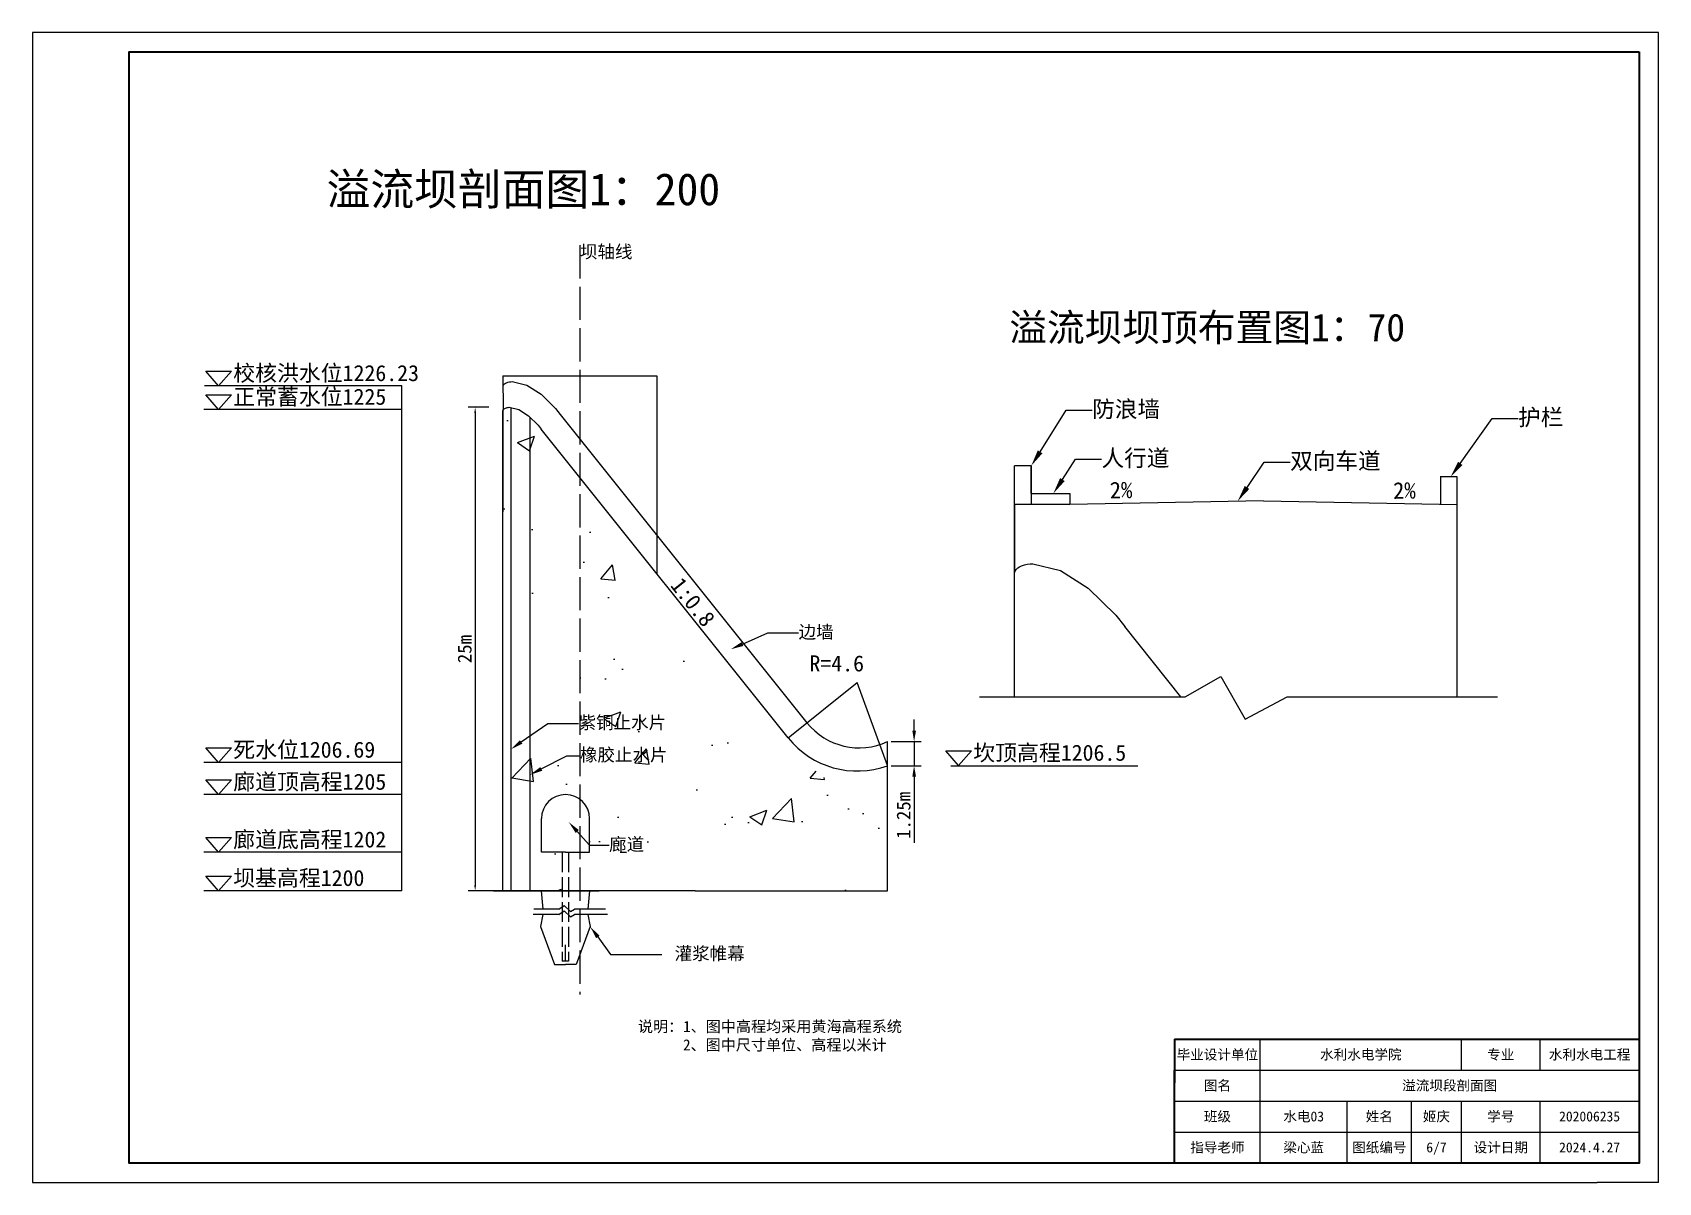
# Model space of a CAD drawing. Header units: millimetres. Extents: x 2545 to 3305, y 1440 to 1672.
# Drawn here: x 3010.9 to 3304.9, y 1463.8 to 1671.7 of the extents above; entities that cross this region are included whole.
import ezdxf
from ezdxf import colors
from ezdxf.entities.mleader import LeaderData, LeaderLine
from ezdxf.math import Vec2, Vec3

# ---------------------------------------------------------------- set-up
doc = ezdxf.new("R2010")
doc.units = ezdxf.units.MM
doc.linetypes.add('ACAD_ISO02W100', pattern=[15, 12, -3])
doc.styles.get("Standard").update_dxf_attribs({"font": 'simfang.ttf'})
doc.dimstyles.new('ISO-25', dxfattribs={"dimtxt": 2.5, "dimasz": 2.5, "dimexe": 1.25, "dimexo": 0.625, "dimtad": 1, "dimtxsty": 'Standard', "dimcen": 2.5, "dimadec": 0, "dimazin": 0, "dimtfac": 1, "dimtmove": 0, "dimatfit": 3, "dimfxl": 1, "dimarcsym": 0})

msp = doc.modelspace()

# ---------------------------------------------------------------- texts
for s, width, gutter_width, insert, char_height, attachment_point in [('{\\fSimSun|b0|i0|c134|p2;溢流坝剖面图}1{\\fSimSun|b0|i0|c134|p2;：200}', 85.46799, 12.5, (3064.101, 1646.296), 5.8, 1), ('{\\fSimSun|b0|i0|c134|p2;坝轴线}', 11.71748, 12.5, (3109.909, 1633.257), 2.32, 1), ('{\\fSimSun|b0|i0|c134|p2;溢流坝坝顶布置图}1{\\fSimSun|b0|i0|c134|p2;：70}', 90.13065, 12.5, (3187.529, 1620.904), 5, 1), ('{\\fSimSun|b0|i0|c134|p2;校核洪水位1226.23}', 47.27677, 12.5, (3047.215, 1611.599), 2.9, 1), ('{\\fSimSun|b0|i0|c134|p2;正常蓄水位1225}', 34.034, 12.5, (3047.215, 1607.318), 2.9, 1), ('R=4.6', 12.56414, 12.5, (3151.408, 1559.112), 2.9, 1), ('{\\fSimSun|b0|i0|c134|p2;死水位1206.69}', 34.034, 12.5, (3047.215, 1543.516), 2.9, 1), ('{\\fSimSun|b0|i0|c134|p2;坎顶高程1206.5}', 34.034, 12.5, (3181.023, 1542.96), 2.9, 1), ('{\\fSimSun|b0|i0|c134|p2;廊道顶高程1205}', 34.034, 12.5, (3047.215, 1537.718), 2.9, 1), ('{\\fSimSun|b0|i0|c134|p2;廊道底高程1202}', 34.034, 12.5, (3047.215, 1527.278), 2.9, 1), ('{\\fSimSun|b0|i0|c134|p2;坝基高程1200}', 34.034, 12.5, (3047.215, 1520.318), 2.9, 1), ('{\\fSimSun|b0|i0|c134|p2;说明：1、图中高程均采用黄海高程系统\\P      2、图中尺寸单位、高程以米计}', 67.23778, 1, (3120.384, 1493.025), 2, 1), ('{\\fSimSun|b0|i0|c134|p2;毕业设计单位}', 15.5, 12.5, (3225.172, 1487.851, 9204808), 1.8, 2), ('{\\fSimSun|b0|i0|c134|p2;水利水电学院}', 36.376, 12.5, (3251.11, 1487.857, 9204808), 1.8, 2), ('{\\fSimSun|b0|i0|c134|p2;专业}', 14.215, 12.5, (3276.406, 1487.857, 9204808), 1.8, 2), ('{\\fSimSun|b0|i0|c134|p2;水利水电工程}', 17.909, 12.5, (3292.468, 1487.857, 9204808), 1.8, 2), ('{\\fSimSun|b0|i0|c134|p2;图名}', 15.5, 12.5, (3225.172, 1482.257, 9204808), 1.8, 2), ('{\\fSimSun|b0|i0|c134|p2;溢流坝段剖面图}', 68.5, 12.5, (3267.172, 1482.257, 9204808), 1.8, 2), ('{\\fSimSun|b0|i0|c134|p2;班级}', 15.5, 12.5, (3225.172, 1476.657, 9204808), 1.8, 2), ('{\\fSimSun|b0|i0|c134|p2;水电}03', 15.7, 12.5, (3240.772, 1476.657, 9204808), 1.8, 2), ('{\\fSimSun|b0|i0|c134|p2;姓名}', 11.63, 12.5, (3254.437, 1476.657, 9204808), 1.8, 2), ('{\\fSimSun|b0|i0|c134|p2;姬庆}', 9.046, 12.5, (3264.775, 1476.657, 9204808), 1.8, 2), ('{\\fSimSun|b0|i0|c134|p2;学号}', 14.215, 12.5, (3276.406, 1476.657, 9204808), 1.8, 2), ('202006235', 17.909, 12.5, (3292.468, 1476.657, 9204808), 1.8, 2), ('{\\fSimSun|b0|i0|c134|p2;指导老师}', 15.5, 12.5, (3225.172, 1471.057, 9204808), 1.8, 2), ('{\\fSimSun|b0|i0|c134|p2;梁心蓝}', 15.7, 12.5, (3240.772, 1471.057, 9204808), 1.8, 2), ('{\\fSimSun|b0|i0|c134|p2;图纸编号}', 11.63, 12.5, (3254.437, 1471.057, 9204808), 1.8, 2), ('6/7', 9.046, 12.5, (3264.775, 1471.057, 9204808), 1.8, 2), ('{\\fSimSun|b0|i0|c134|p2;设计日期}', 14.215, 12.5, (3276.406, 1471.057, 9204808), 1.8, 2), ('2024.4.27', 17.909, 12.5, (3292.468, 1471.057, 9204808), 1.8, 2)]:
    msp.add_mtext_dynamic_manual_height_columns(s, width=width, gutter_width=gutter_width, heights=[0], dxfattribs=dict(insert=insert, char_height=char_height, attachment_point=attachment_point))
for s, width, insert, char_height, attachment_point, rotation in [('2%', 0.3282, (3205.678, 1590.476), 3, 1, 1.14576), ('2%', 0.3282, (3260.987, 1590.484), 3, 3, 1.14576), ('1:0.8', 599.98418, (3128.397, 1573.517), 2.9, 1, 308.65981)]:
    msp.add_mtext_dynamic_manual_height_columns(s, width=width, gutter_width=12.5, heights=[0], dxfattribs=dict(insert=insert, char_height=char_height, attachment_point=attachment_point, rotation=rotation))

# ---------------------------------------------------------------- blocks, each defined once
blk = doc.blocks.new('*D1')
at = {"color": 0, "lineweight": -2, "transparency": 16777216}
for p, q in [((3093.44, 1603.96), (3089.71, 1603.96)), ((3090.96, 1602.96), (3090.96, 1517.55)), ((3096.51, 1516.55), (3089.71, 1516.55))]:
    blk.add_line(p, q, dxfattribs=at)
at = {"color": 0, "transparency": 16777216}
for points in [[(3090.79, 1602.96), (3091.12, 1602.96), (3090.96, 1603.96)], [(3090.79, 1517.55), (3091.12, 1517.55), (3090.96, 1516.55)]]:
    blk.add_solid(points, dxfattribs=at)
at = {"layer": 'Defpoints', "color": 0, "transparency": 16777216}
for p in [(3094.06, 1603.96), (3090.96, 1516.55), (3097.14, 1516.55)]:
    blk.add_point(p, dxfattribs=at)
at = {"color": 0, "transparency": 16777216, "insert": (3089.07, 1560.25), "char_height": 2.5, "attachment_point": 5, "rotation": 90}
blk.add_mtext('25m', dxfattribs=at)
blk = doc.blocks.new('*D3')
at = {"color": 0, "lineweight": -2, "transparency": 16777216}
for p, q in [((3170.33, 1545.52), (3170.33, 1547.52)), ((3166.15, 1543.52), (3171.58, 1543.52)), ((3170.33, 1543.52), (3170.33, 1539.17)), ((3166.15, 1539.17), (3171.58, 1539.17)), ((3170.33, 1537.17), (3170.33, 1525.21))]:
    blk.add_line(p, q, dxfattribs=at)
at = {"color": 0, "transparency": 16777216}
for points in [[(3170, 1545.52), (3170.67, 1545.52), (3170.33, 1543.52)], [(3170, 1537.17), (3170.67, 1537.17), (3170.33, 1539.17)]]:
    blk.add_solid(points, dxfattribs=at)
at = {"layer": 'Defpoints', "color": 0, "transparency": 16777216}
for p in [(3165.52, 1543.52), (3165.52, 1539.17), (3170.33, 1539.17)]:
    blk.add_point(p, dxfattribs=at)
at = {"color": 0, "transparency": 16777216, "insert": (3168.44, 1530.19), "char_height": 2.5, "attachment_point": 5, "rotation": 90}
blk.add_mtext('1.25m', dxfattribs=at)

# ---------------------------------------------------------------- dimensions: what is measured, and where the dimension line sits
for base, p1, p2, text, override, picture, middle in [((3090.957, 1516.553), (3094.061, 1603.957), (3097.136, 1516.553), '25m', {"dimtxt": 2.5, "dimasz": 1}, '*D1', (3089.068, 1560.255)), ((3170.334, 1539.173), (3165.52, 1543.523), (3165.52, 1539.173), '1.25m', {"dimasz": 2}, '*D3', (3168.438, 1530.191))]:
    dim = msp.add_linear_dim(base=base, p1=p1, p2=p2, angle=90, text=text, dimstyle='ISO-25', override=override)
    dim.commit()
    dim.dimension.update_dxf_attribs({"geometry": picture, "text_midpoint": middle})

# ---------------------------------------------------------------- hatches: boundary and pattern name
h = msp.add_hatch()
h.set_pattern_fill('AR-CONC', color=256, scale=0.174)
h.set_pattern_definition([(50, (-9100.73, -3899.956), (31.70013, -2.7734), [3.3147, -36.4617]), (355, (-9100.73, -3899.956), (-6.132355, 33.24389), [2.65176, -29.16946]), (100.45144, (-9098.087, -3900.187), (25.56778, 30.47049), [2.81706, -30.9877]), (46.1842, (-9100.73, -3891.117), (47.16775, -7.31537), [4.97205, -54.69255]), (96.63556, (-9096.8, -3891.727), (41.30832, 43.05215), [4.2256, -46.4816]), (351.18415, (-9100.73, -3891.117), (41.30832, 43.05215), [3.97763, -43.754]), (21, (-9096.31, -3893.327), (26.380904, -17.794144), [3.3147, -36.4617]), (326, (-9096.31, -3893.327), (10.75355, 32.04871), [2.65176, -29.16936]), (71.45144, (-9094.11, -3894.81), (37.13446, 14.25456), [2.81706, -30.98765]), (37.5, (-9100.729, -3899.956), (0.537417, 14.712577), [0, -28.815792, 0, -29.61132, 0, -29.27985]), (7.5, (-9100.729, -3899.956), (11.626621, 17.43142), [0, -16.882872, 0, -28.152852, 0, -11.15949]), (327.5, (-9110.585, -3899.956), (23.592764, -0.996801), [0, -11.049, 0, -34.47288, 0, -45.74286]), (317.5, (-9115.004, -3899.956), (25.774478, 4.42421), [0, -14.3637, 0, -22.893528, 0, -32.48406])])
h.paths.add_polyline_path([(3102.913, 1600.005), (3102.356, 1600.731), (3100.616, 1602.433), (3098.876, 1603.534), (3097.136, 1603.957, 0.0890331), (3096.425, 1603.829, 0.1692638), (3096.012, 1603.488, 0.1369666), (3095.989, 1603.403), (3095.989, 1585.041), (3095.989, 1516.553), (3130.722, 1516.553), (3169.224, 1516.553), (3169.224, 1531.22), (3169.224, 1534.88), (3169.224, 1534.88, -0.3212698), (3150.884, 1540.041)])

# ---------------------------------------------------------------- linework, layer by layer
for p, q in [((3304.922, 1671.717, 9204808), (3010.922, 1671.717, 9204808)), ((3010.922, 1671.717, 9204808), (3010.922, 1463.817, 9204808)), ((3304.922, 1463.817, 9204808), (3304.922, 1671.717, 9204808)), ((3042.231, 1610.486), (3046.871, 1610.486)), ((3044.551, 1607.833), (3042.231, 1610.486)), ((3046.871, 1610.486), (3044.551, 1607.833)), ((3095.989, 1609.674), (3123.829, 1609.674)), ((3095.989, 1609.674), (3097.38, 1609.674)), ((3095.989, 1609.674), (3095.995, 1603.447)), ((3097.38, 1609.674), (3100.86, 1609.674)), ((3123.829, 1609.674), (3123.829, 1573.861)), ((3077.705, 1607.833), (3042.008, 1607.833)), ((3042.231, 1606.206), (3046.871, 1606.206)), ((3044.551, 1603.553), (3042.231, 1606.206)), ((3046.871, 1606.206), (3044.551, 1603.553)), ((3077.705, 1603.553), (3077.705, 1607.833)), ((3077.705, 1603.553), (3041.917, 1603.553)), ((3077.705, 1571.015), (3077.705, 1603.553)), ((3095.989, 1516.553), (3095.989, 1603.403)), ((3095.989, 1603.403), (3095.989, 1585.041)), ((3097.38, 1603.897), (3097.38, 1516.553)), ((3106.346, 1602.678), (3150.942, 1546.933)), ((3100.86, 1602.194), (3100.86, 1516.553)), ((3147.545, 1544.215), (3102.913, 1600.005)), ((3188.51, 1588.377), (3188.51, 1593.377)), ((3191.51, 1593.377), (3188.51, 1593.377)), ((3191.51, 1593.377), (3191.51, 1588.377)), ((3191.51, 1588.377), (3191.51, 1593.377)), ((3268.51, 1591.377), (3265.433, 1591.377)), ((3265.515, 1591.377), (3265.518, 1586.437)), ((3268.51, 1586.377), (3268.51, 1591.377)), ((3268.51, 1586.377), (3268.51, 1591.377)), ((3188.51, 1551.594), (3188.51, 1588.377)), ((3191.51, 1588.377), (3198.51, 1588.377)), ((3191.51, 1588.377), (3191.51, 1586.377)), ((3198.51, 1588.377), (3198.51, 1586.377)), ((3095.989, 1516.553), (3095.989, 1585.041)), ((3198.51, 1586.377), (3188.51, 1586.377)), ((3188.51, 1586.377), (3188.51, 1574.077)), ((3233.51, 1587.077), (3198.51, 1586.377)), ((3233.51, 1587.077), (3268.51, 1586.377)), ((3268.51, 1551.594), (3268.51, 1586.468)), ((3188.51, 1576.463), (3188.51, 1574.463)), ((3077.705, 1537.433), (3077.705, 1571.015)), ((3218.584, 1551.594), (3208.408, 1564.315)), ((3219.347, 1551.594), (3225.791, 1555.268)), ((3225.791, 1555.268), (3230.174, 1547.579)), ((3147.545, 1544.215), (3160.045, 1554.215)), ((3165.52, 1539.173), (3160.045, 1554.215)), ((3182.162, 1551.594), (3219.347, 1551.594)), ((3230.174, 1547.579), (3237.776, 1551.594)), ((3237.776, 1551.594), (3275.812, 1551.594)), ((3147.545, 1544.215), (3150.942, 1546.933)), ((3165.52, 1539.173), (3165.52, 1543.523)), ((3042.231, 1542.403), (3046.871, 1542.403)), ((3044.551, 1539.75), (3042.231, 1542.403)), ((3046.871, 1542.403), (3044.551, 1539.75)), ((3176.04, 1541.847), (3180.68, 1541.847)), ((3178.36, 1539.194), (3176.04, 1541.847)), ((3180.68, 1541.847), (3178.36, 1539.194)), ((3077.705, 1539.75), (3041.917, 1539.75)), ((3077.705, 1516.553), (3077.705, 1539.834)), ((3165.52, 1516.553), (3165.52, 1539.173)), ((3176.984, 1539.162), (3210.803, 1539.129)), ((3042.231, 1536.606), (3046.871, 1536.606)), ((3044.551, 1533.953), (3042.231, 1536.606)), ((3046.871, 1536.606), (3044.551, 1533.953)), ((3077.705, 1530.473), (3077.705, 1537.433)), ((3077.705, 1533.953), (3041.917, 1533.953)), ((3077.705, 1526.993), (3077.705, 1530.473)), ((3102.949, 1523.513), (3102.949, 1529.603)), ((3111.649, 1523.513), (3111.649, 1529.603)), ((3042.231, 1526.166), (3046.871, 1526.166)), ((3044.551, 1523.513), (3042.231, 1526.166)), ((3046.871, 1526.166), (3044.551, 1523.513)), ((3077.705, 1516.553), (3077.705, 1526.993)), ((3077.705, 1523.513), (3041.917, 1523.513)), ((3107.299, 1523.513), (3102.949, 1523.513)), ((3107.299, 1523.513), (3111.649, 1523.513)), ((3118.318, 1523.494), (3117.158, 1523.494)), ((3117.739, 1523.513), (3118.318, 1523.494)), ((3042.231, 1519.206), (3046.871, 1519.206)), ((3044.551, 1516.553), (3042.231, 1519.206)), ((3046.871, 1519.206), (3044.551, 1516.553)), ((3077.705, 1516.553), (3041.917, 1516.553)), ((3094.249, 1516.553), (3095.989, 1516.553)), ((3130.722, 1516.553), (3095.989, 1516.553)), ((3095.989, 1516.553), (3113.389, 1516.553)), ((3095.989, 1516.553), (3102.949, 1516.553)), ((3102.915, 1516.553), (3103.178, 1513.213)), ((3111.616, 1516.553), (3111.353, 1513.213)), ((3130.722, 1516.553), (3165.52, 1516.553)), ((3106.089, 1512.259), (3101.421, 1512.259)), ((3106.089, 1513.213), (3101.577, 1513.213)), ((3103.174, 1512.259), (3102.771, 1510.077)), ((3106.089, 1513.213), (3107.062, 1513.887)), ((3106.089, 1512.259), (3107.062, 1512.933)), ((3107.062, 1513.887), (3108.171, 1512.799)), ((3107.062, 1512.933), (3108.171, 1511.845)), ((3108.171, 1512.799), (3108.949, 1513.213)), ((3108.171, 1511.845), (3108.949, 1512.259)), ((3114.52, 1513.213), (3108.949, 1513.213)), ((3114.915, 1512.259), (3108.949, 1512.259)), ((3111.358, 1512.259), (3111.76, 1510.077)), ((3102.771, 1510.077), (3105.308, 1503.246)), ((3111.76, 1510.077), (3109.223, 1503.246)), ((3107.266, 1503.8), (3107.266, 1506.794)), ((3105.308, 1503.246), (3107.266, 1503.246)), ((3107.846, 1503.8), (3106.686, 1503.8)), ((3109.223, 1503.246), (3107.266, 1503.246)), ((3217.422, 1467.317, 9204808), (3217.422, 1489.717, 9204808)), ((3217.422, 1489.717, 9204808), (3217.422, 1487.857, 9204808)), ((3217.422, 1489.717, 9204808), (3217.422, 1487.851, 9204808)), ((3232.922, 1467.317, 9204808), (3232.922, 1489.717, 9204808)), ((3269.298, 1484.117, 9204808), (3269.298, 1489.717, 9204808)), ((3283.513, 1484.117, 9204808), (3283.513, 1489.717, 9204808)), ((3217.422, 1484.117, 9204808), (3301.422, 1484.117, 9204808)), ((3217.422, 1484.117, 9204808), (3217.422, 1482.257, 9204808)), ((3217.422, 1478.517, 9204808), (3301.422, 1478.517, 9204808)), ((3217.422, 1478.517, 9204808), (3217.422, 1476.657, 9204808)), ((3248.622, 1467.317, 9204808), (3248.622, 1478.517, 9204808)), ((3260.252, 1467.317, 9204808), (3260.252, 1478.517, 9204808)), ((3269.298, 1467.317, 9204808), (3269.298, 1478.517, 9204808)), ((3283.513, 1467.317, 9204808), (3283.513, 1478.517, 9204808)), ((3217.422, 1472.917, 9204808), (3301.422, 1472.917, 9204808)), ((3217.422, 1472.917, 9204808), (3217.422, 1471.057, 9204808)), ((3010.922, 1463.817, 9204808), (3293.86, 1463.817, 9204808)), ((3304.922, 1463.817, 9204808), (3293.86, 1463.817, 9204808))]:
    msp.add_line(p, q)
at = {"linetype": 'ACAD_ISO02W100', "ltscale": 0.5}
msp.add_line((3109.909, 1633.257), (3109.909, 1497.798), dxfattribs=at)
at = {"linetype": 'ACAD_ISO02W100', "ltscale": 0.3}
for p, q in [((3106.686, 1523.513), (3106.686, 1503.8)), ((3107.846, 1523.513), (3107.846, 1503.8))]:
    msp.add_line(p, q, dxfattribs=at)
at = {"lineweight": 40}
for p, q in [((3217.422, 1489.717, 9204808), (3301.422, 1489.717, 9204808)), ((3217.422, 1489.717, 9204808), (3217.422, 1481.851, 9204808)), ((3217.422, 1478.517, 9204808), (3217.422, 1484.117, 9204808)), ((3217.422, 1472.917, 9204808), (3217.422, 1478.517, 9204808)), ((3217.422, 1467.317, 9204808), (3217.422, 1472.917, 9204808))]:
    msp.add_line(p, q, dxfattribs=at)
at = {"lineweight": 40, "elevation": 9204808}
msp.add_lwpolyline([(3301.422, 1668.217), (3301.422, 1467.317), (3028.422, 1467.317), (3028.422, 1668.217)], close=True, dxfattribs=at)
for points in [[(3095.99, 1607.894, -0.0080783), (3095.994, 1607.901, -0.169626), (3096.615, 1608.414, -0.0888917), (3097.68, 1608.605), (3100.29, 1607.971), (3102.9, 1606.319), (3105.51, 1603.766), (3106.346, 1602.678)], [(3095.989, 1603.403, -0.1369666), (3096.012, 1603.488, -0.169626), (3096.426, 1603.83, -0.0888917), (3097.136, 1603.957), (3098.876, 1603.534), (3100.616, 1602.433), (3102.356, 1600.731), (3102.913, 1600.005)], [(3188.51, 1574.077, -0.1369666), (3188.578, 1574.321, -0.169626), (3189.768, 1575.303, -0.0888917), (3191.808, 1575.669), (3196.808, 1574.455), (3201.808, 1571.291), (3206.808, 1566.399), (3208.408, 1564.315)]]:
    msp.add_lwpolyline(points, format="xyb")
for centre, radius, start, end in [((3160.412, 1554.553), 12.156, 218.82245, 294.84785), ((3160.045, 1554.215), 16.008, 218.65981, 290), ((3107.299, 1529.603), 4.35, 0, 180)]:
    msp.add_arc(centre, radius, start, end)

msp.set_redraw_order([(e.dxf.handle, doc.entitydb.next_handle()) for e in msp.query("TEXT MTEXT ATTDEF DIMENSION ARC_DIMENSION")])  # texts and dimensions are drawn at this point

# ---------------------------------------------------------------- leaders
ml = msp.add_multileader_mtext('Standard')
ml.set_content('{\\fSimSun|b0|i0|c134|p2;防浪墙} ', color=256)
ml.set_leader_properties()
ml.build(insert=Vec2(0, 0))
ml.multileader.update_dxf_attribs({"arrow_head_size": 3})
ctx = ml.context
ctx.base_point, ctx.char_height, ctx.arrow_head_size, ctx.landing_gap_size, ctx.plane_origin = Vec3(3202.532, 1603.441), 3, 3, 0, Vec3(3191.51, 1600.377)
notes = []
notes.append((ctx, [(0, (1, 1, 0), (3197.85, 1603.441), (1, 0), 4.681, [(0, [(3191.51, 1593.377)], 0, [])])]))
ctx.mtext.insert, ctx.mtext.flow_direction = Vec3(3202.532, 1605.15), 5
ml = msp.add_multileader_mtext('Standard')
ml.set_content('{\\fSimSun|b0|i0|c134|p2;护栏} ', color=256)
ml.set_leader_properties()
ml.build(insert=Vec2(0, 0))
ml.multileader.update_dxf_attribs({"arrow_head_size": 3})
ctx = ml.context
ctx.base_point, ctx.char_height, ctx.arrow_head_size, ctx.landing_gap_size, ctx.plane_origin = Vec3(3279.532, 1601.956), 3, 3, 0, Vec3(3268.51, 1598.893)
notes.append((ctx, [(0, (1, 1, 0), (3274.85, 1601.956), (1, 0), 4.681, [(0, [(3267.342, 1591.377)], 0, [])])]))
ctx.mtext.insert, ctx.mtext.flow_direction = Vec3(3279.532, 1603.666), 5
ml = msp.add_multileader_mtext('Standard')
ml.set_content('{\\fSimSun|b0|i0|c134|p2;人行道} ', color=256)
ml.set_leader_properties()
ml.build(insert=Vec2(0, 0))
ml.multileader.update_dxf_attribs({"arrow_head_size": 3})
ctx = ml.context
ctx.base_point, ctx.char_height, ctx.arrow_head_size, ctx.landing_gap_size, ctx.plane_origin = Vec3(3204.22, 1594.579), 3, 3, 0, Vec3(3195.503, 1588.377)
notes.append((ctx, [(0, (1, 1, 0), (3199.538, 1594.579), (1, 0), 4.681, [(0, [(3195.503, 1588.377)], 0, [])])]))
ctx.mtext.insert, ctx.mtext.flow_direction = Vec3(3204.22, 1596.289), 5
ml = msp.add_multileader_mtext('Standard')
ml.set_content('{\\fSimSun|b0|i0|c134|p2;双向车道} ', color=256)
ml.set_leader_properties()
ml.build(insert=Vec2(0, 0))
ml.multileader.update_dxf_attribs({"arrow_head_size": 3})
ctx = ml.context
ctx.base_point, ctx.char_height, ctx.arrow_head_size, ctx.landing_gap_size, ctx.plane_origin = Vec3(3238.321, 1594.059), 3, 3, 0, Vec3(3228.835, 1586.984)
notes.append((ctx, [(0, (1, 1, 0), (3233.639, 1594.059), (1, 0), 4.681, [(0, [(3228.835, 1586.984)], 0, [])])]))
ctx.mtext.insert, ctx.mtext.flow_direction = Vec3(3238.321, 1595.777), 5
ml = msp.add_multileader_mtext('Standard')
ml.set_content('{\\fSimSun|b0|i0|c134|p2;边墙}', color=256)
ml.set_leader_properties()
ml.build(insert=Vec2(0, 0))
ml.multileader.update_dxf_attribs({"arrow_head_size": 2.32})
ctx = ml.context
ctx.base_point, ctx.char_height, ctx.arrow_head_size, ctx.landing_gap_size, ctx.plane_origin = Vec3(3149.448, 1563.215), 2.32, 2.32, 0, Vec3(3137.171, 1560.221)
notes.append((ctx, [(0, (1, 1, 0), (3143.896, 1563.215), (1, 0), 5.552, [(0, [(3137.171, 1560.217)], 0, [])])]))
ctx.mtext.insert, ctx.mtext.flow_direction = Vec3(3149.448, 1564.498), 5
ml = msp.add_multileader_mtext('Standard')
ml.set_content('{\\fSimSun|b0|i0|c134|p2;紫铜止水片}', color=256)
ml.set_leader_properties()
ml.build(insert=Vec2(0, 0))
ml.multileader.update_dxf_attribs({"arrow_head_size": 2.32})
ctx = ml.context
ctx.base_point, ctx.char_height, ctx.arrow_head_size, ctx.landing_gap_size, ctx.plane_origin = Vec3(3109.658, 1546.815), 2.32, 2.32, 0, Vec3(3097.38, 1543.821)
notes.append((ctx, [(0, (1, 1, 0), (3104.106, 1546.815), (1, 0), 5.552, [(0, [(3097.38, 1542.126)], 0, [])])]))
ctx.mtext.insert, ctx.mtext.flow_direction = Vec3(3109.658, 1548.144), 5
ml = msp.add_multileader_mtext('Standard')
ml.set_content('{\\fSimSun|b0|i0|c134|p2;橡胶止水片}', color=256)
ml.set_leader_properties()
ml.build(insert=Vec2(0, 0))
ml.multileader.update_dxf_attribs({"arrow_head_size": 2.32})
ctx = ml.context
ctx.base_point, ctx.char_height, ctx.arrow_head_size, ctx.landing_gap_size, ctx.plane_origin = Vec3(3109.909, 1540.972), 2.32, 2.32, 0, Vec3(3100.86, 1539.345)
notes.append((ctx, [(0, (1, 1, 0), (3107.52, 1540.972), (1, 0), 2.388, [(0, [(3100.86, 1537.514)], 0, [])])]))
ctx.mtext.insert, ctx.mtext.flow_direction = Vec3(3109.909, 1542.3), 5
ml = msp.add_multileader_mtext('Standard')
ml.set_content('{\\fSimSun|b0|i0|c134|p2;廊道}', color=256)
ml.set_leader_properties()
ml.build(insert=Vec2(0, 0))
ml.multileader.update_dxf_attribs({"arrow_head_size": 2.32})
ctx = ml.context
ctx.base_point, ctx.char_height, ctx.arrow_head_size, ctx.landing_gap_size, ctx.plane_origin = Vec3(3115.181, 1524.8), 2.32, 2.32, 0, Vec3(3107.872, 1528.988)
notes.append((ctx, [(0, (1, 1, 0), (3111.649, 1524.8), (1, 0), 3.533, [(0, [(3107.872, 1528.988)], 0, [])])]))
ctx.mtext.insert, ctx.mtext.flow_direction = Vec3(3115.181, 1526.115), 5
ml = msp.add_multileader_mtext('Standard')
ml.set_content('{\\fSimSun|b0|i0|c134|p2;灌浆帷幕}', color=256)
ml.set_leader_properties()
ml.build(insert=Vec2(0, 0))
ml.multileader.update_dxf_attribs({"arrow_head_size": 2.32})
ctx = ml.context
ctx.base_point, ctx.char_height, ctx.arrow_head_size, ctx.landing_gap_size, ctx.plane_origin = Vec3(3124.712, 1505.046), 2.32, 2.32, 2.32, Vec3(3111.76, 1510.077)
notes.append((ctx, [(0, (1, 1, 0), (3115.432, 1505.046), (1, 0), 9.28, [(0, [(3111.76, 1510.077)], 0, [])])]))
ctx.mtext.insert, ctx.mtext.flow_direction = Vec3(3127.032, 1506.381), 5
for ctx, leaders in notes:
    for number, flags, end, landing, length, lines in leaders:
        leader = LeaderData()
        leader.index, (leader.has_last_leader_line, leader.has_dogleg_vector, leader.attachment_direction) = number, flags
        leader.last_leader_point, leader.dogleg_vector, leader.dogleg_length = Vec3(end), Vec3(landing), length
        for number, points, colour, breaks in lines:
            line = LeaderLine()
            line.index, line.vertices, line.color, line.breaks = number, Vec3.list(points), colors.encode_raw_color(colour), breaks
            leader.lines.append(line)
        ctx.leaders.append(leader)

doc.saveas('drawing.dxf')
